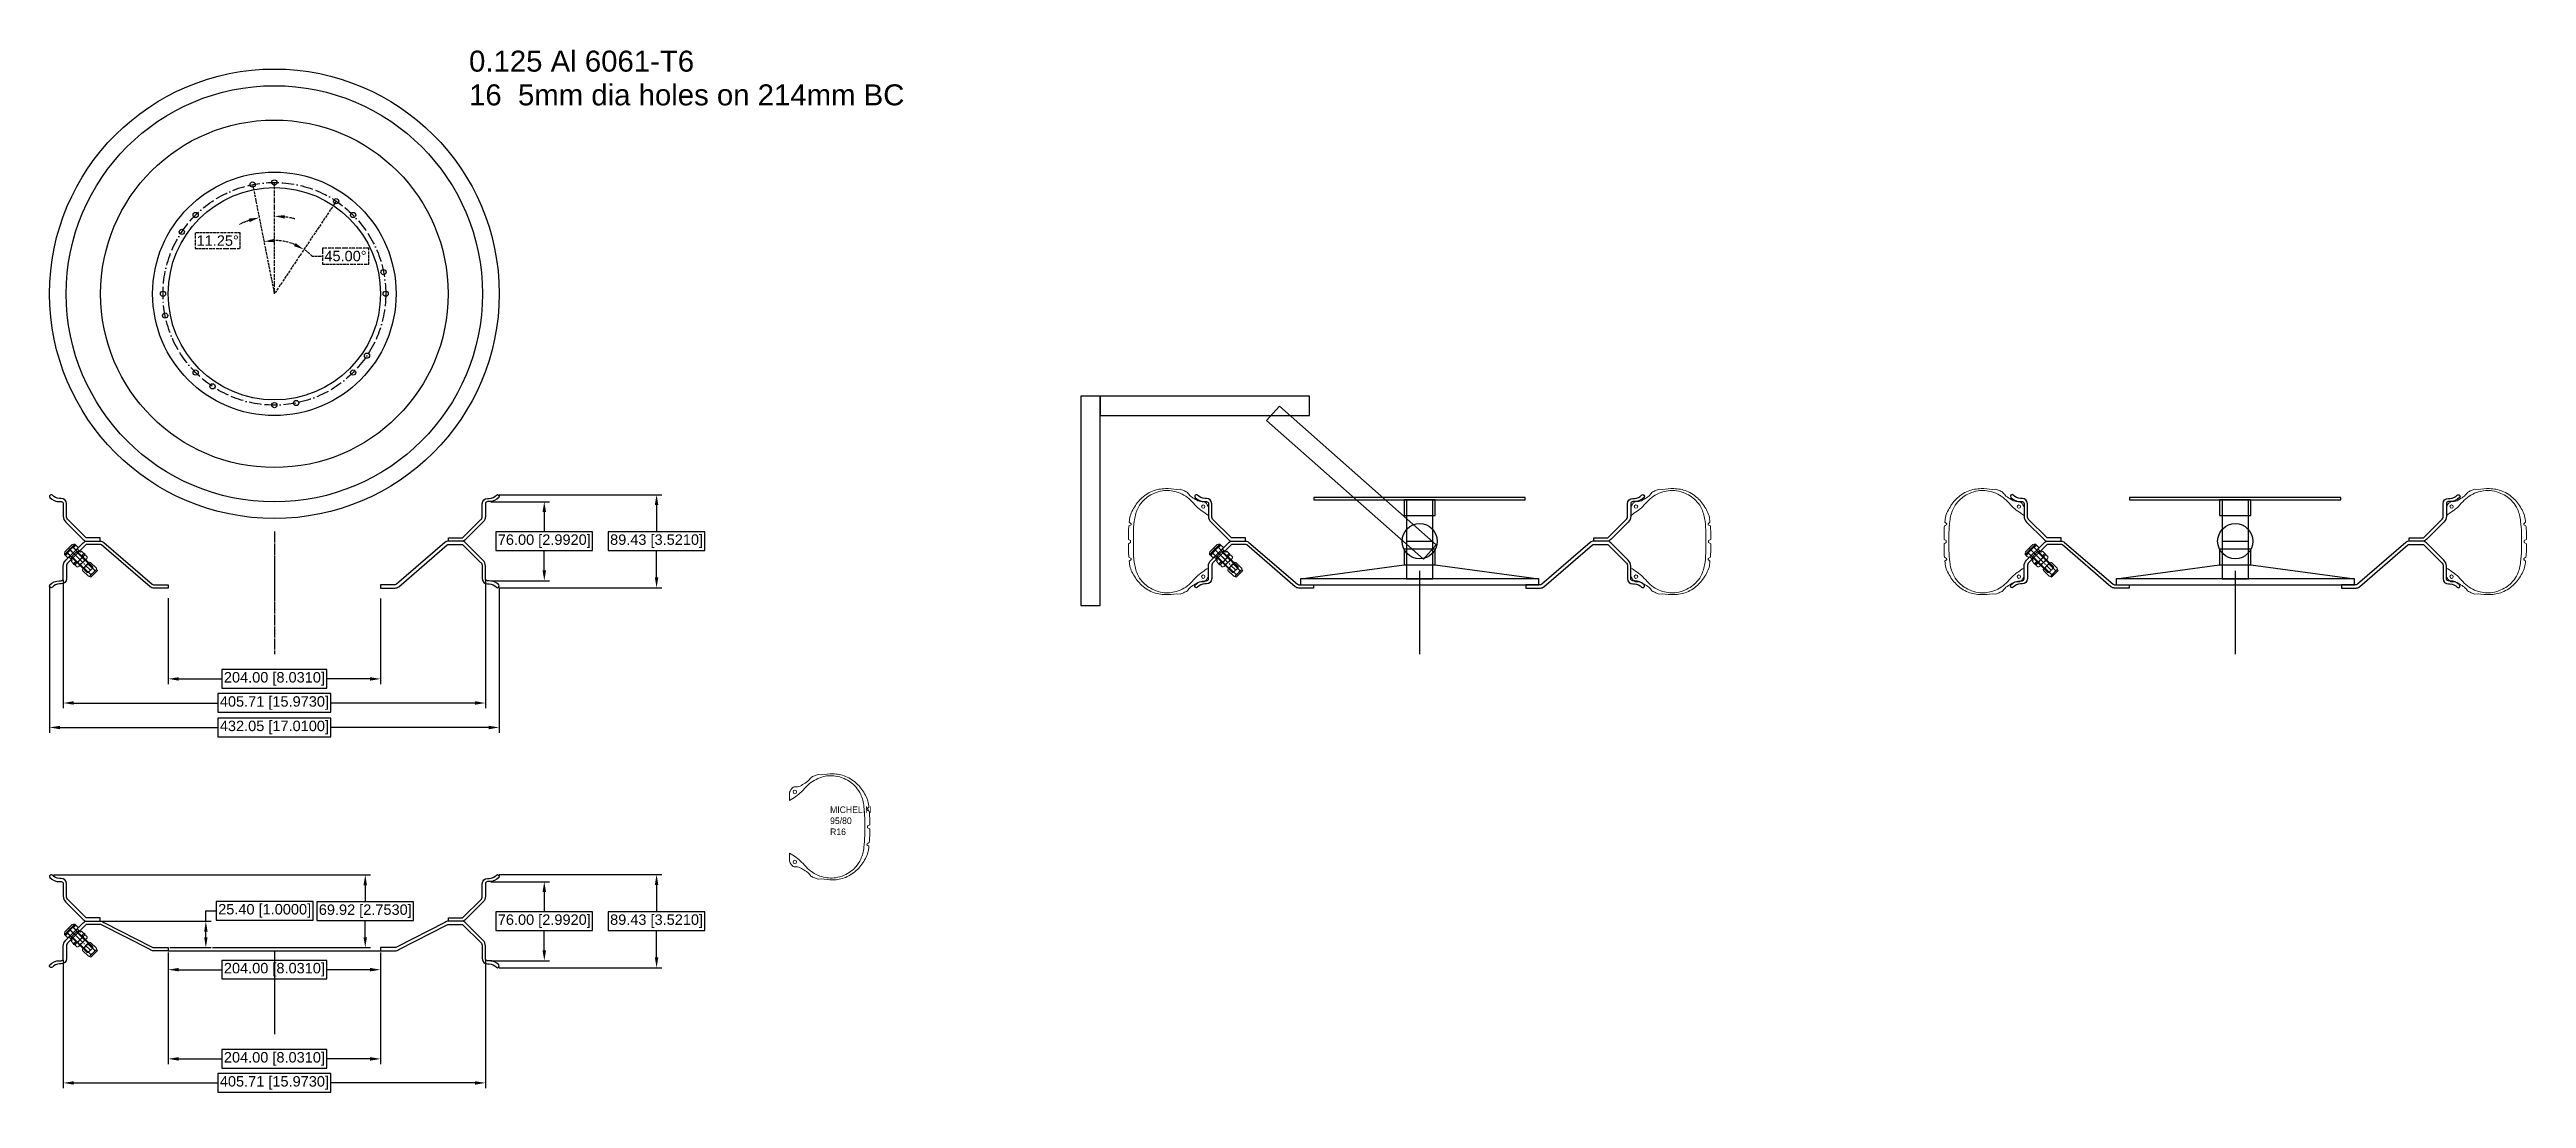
# Model space of a CAD drawing. Header units: inches. Extents: x -29255 to -11356, y 822 to 3472.
# Drawn here: x -13736 to -11356, y 822 to 1830 of the extents above; entities outside this region: 1.
import ezdxf

# ---------------------------------------------------------------- set-up
doc = ezdxf.new("R2010")
doc.units = ezdxf.units.IN
doc.header["$MEASUREMENT"] = 0
doc.linetypes.add('ACAD_ISO11W100', pattern=[33, 12, -3, 12, -3, 0, -3])
doc.linetypes.add('CENTER2', pattern=[23, 20, -1, 1, -1])
for name, color, linetype in [('tire', 1, 'Continuous'), ('Valve', 7, 'Continuous'), ('ﾚｲﾔｰ1', 7, 'Continuous')]:
    doc.layers.add(name, color=color, linetype=linetype)
doc.styles.get("Standard").update_dxf_attribs({"font": 'arial.ttf'})
doc.styles.add('Style1', font='ＭＳ Ｐゴシック')
doc.dimstyles.get("Standard").update_dxf_attribs({"dimtxt": 10, "dimasz": 10, "dimexe": 5, "dimexo": 1.5, "dimgap": -2.5, "dimtad": 0, "dimtih": 1, "dimtoh": 1, "dimzin": 0, "dimdsep": 46, "dimtxsty": 'Standard', "dimcen": 5, "dimazin": 0, "dimtfac": 1, "dimtofl": 0, "dimtmove": 0, "dimatfit": 3, "dimfxl": 1, "dimtolj": 1, "dimtzin": 0, "dimarcsym": 0})

msp = doc.modelspace()

# ---------------------------------------------------------------- texts
at = {"layer": 'tire', "color": 36, "linetype": 'Continuous', "lineweight": 18, "insert": (-12985.789, 1102.599), "char_height": 6.35, "width": 33.73334, "attachment_point": 1, "style": 'Style1'}
msp.add_mtext('MICHELIN \\P95/80 R16', dxfattribs=at)
at = {"layer": 'ﾚｲﾔｰ1', "linetype": 'ACAD_ISO11W100', "ltscale": 0.2}
for s, p in [('0.125 Al 6061-T6', (-13332.682, 1808.774)), ('16  5mm dia holes on 214mm BC', (-13332.682, 1776.358))]:
    msp.add_text(s, height=20.17906, dxfattribs=at).set_placement(p)

# ---------------------------------------------------------------- blocks, each defined once
blk = doc.blocks.new('C26')
at = {"layer": 'ﾚｲﾔｰ1', "color": 36, "linetype": 'Continuous', "lineweight": 18}
for p, q in [((52935.1, 599.9), (52931.9, 599.9)), ((52958, 611.4), (52954.8, 611.7)), ((52927.5, 586.6), (52927.5, 594.7)), ((53003.6, 580), (53001.8, 578.6)), ((53001.9, 577.5), (53001.8, 578.6)), ((53001.9, 577.5), (53004, 576.4)), ((52999.7, 561.3), (52999.7, 569.8)), ((52999.7, 561.3), (52999.7, 552.9)), ((53002.3, 562.3), (53004.4, 563.4)), ((53002.3, 561.3), (53002.3, 562.3)), ((53002.3, 561.3), (53002.3, 560.4)), ((53002.3, 560.4), (53004.4, 559.3)), ((52927.5, 536), (52927.5, 528)), ((53001.9, 545.2), (53001.8, 544.1)), ((53003.6, 542.7), (53001.8, 544.1)), ((53001.9, 545.2), (53004, 546.3)), ((52935.1, 522.8), (52931.9, 522.8)), ((52958, 511.3), (52954.8, 511))]:
    blk.add_line(p, q, dxfattribs=at)
for centre in [(52932.5, 595), (52932.5, 527.7)]:
    blk.add_circle(centre, 1.64, dxfattribs=at)
for points, knots in [([(52999.7, 569.8), (52999.5, 573.5), (52999.2, 581.2), (52996.8, 591.7), (52990.5, 601.5), (52981.7, 607.6), (52970.2, 611.1), (52957.3, 610), (52946, 603.5), (52938, 593.3), (52931.6, 589.2), (52927.5, 586.6)], [0, 0, 0, 0, 0.106003, 0.219413, 0.299693, 0.429457, 0.511592, 0.636681, 0.785915, 0.864322, 1, 1, 1, 1]), ([(52931.9, 599.9), (52931.3, 599.6), (52930, 598.9), (52928.7, 596.9), (52927.9, 595.4), (52927.5, 594.7)], [0, 0, 0, 0, 0.290937, 0.657552, 1, 1, 1, 1]), ([(52939.9, 602), (52939.2, 601.5), (52937.8, 600.4), (52936, 600.1), (52935.1, 599.9)], [0, 0, 0, 0, 0.486423, 1, 1, 1, 1]), ([(52947.8, 608.6), (52946.9, 607.4), (52944.8, 604.6), (52941.7, 602.9), (52939.9, 602)], [0, 0, 0, 0, 0.428277, 1, 1, 1, 1]), ([(52954.8, 611.7), (52953.7, 611.3), (52951.2, 610.5), (52949, 609.3), (52947.8, 608.6)], [0, 0, 0, 0, 0.461169, 1, 1, 1, 1]), ([(53003.6, 580), (53003.4, 582.1), (53003.1, 586.2), (52999.4, 593.9), (52993.1, 603), (52982, 610.6), (52969.4, 612.9), (52961.6, 611.9), (52958, 611.4)], [0, 0, 0, 0, 0.098846, 0.198566, 0.403554, 0.623871, 0.824857, 1, 1, 1, 1]), ([(53004.4, 563.4), (53004.4, 565.6), (53004.5, 569.9), (53004.2, 574.3), (53004, 576.4)], [0, 0, 0, 0, 0.498855, 1, 1, 1, 1]), ([(52999.7, 552.9), (52999.5, 549.2), (52999.2, 541.5), (52996.8, 531), (52990.5, 521.2), (52981.7, 515.1), (52970.2, 511.6), (52957.3, 512.7), (52946, 519.2), (52938, 529.4), (52931.6, 533.5), (52927.5, 536)], [0, 0, 0, 0, 0.106003, 0.219413, 0.299693, 0.429457, 0.511592, 0.636681, 0.785915, 0.864322, 1, 1, 1, 1]), ([(53004.4, 559.3), (53004.4, 557.1), (53004.5, 552.8), (53004.2, 548.4), (53004, 546.3)], [0, 0, 0, 0, 0.498855, 1, 1, 1, 1]), ([(52931.9, 522.8), (52931.3, 523.1), (52930, 523.8), (52928.7, 525.8), (52927.9, 527.3), (52927.5, 528)], [0, 0, 0, 0, 0.290937, 0.657552, 1, 1, 1, 1]), ([(53003.6, 542.7), (53003.4, 540.6), (53003.1, 536.5), (52999.4, 528.8), (52993.1, 519.7), (52982, 512.1), (52969.4, 509.8), (52961.6, 510.8), (52958, 511.3)], [0, 0, 0, 0, 0.098846, 0.198566, 0.403554, 0.623871, 0.824857, 1, 1, 1, 1]), ([(52939.9, 520.7), (52939.2, 521.2), (52937.8, 522.3), (52936, 522.6), (52935.1, 522.8)], [0, 0, 0, 0, 0.486423, 1, 1, 1, 1]), ([(52947.8, 514.1), (52946.9, 515.3), (52944.8, 518.1), (52941.7, 519.7), (52939.9, 520.7)], [0, 0, 0, 0, 0.428277, 1, 1, 1, 1]), ([(52954.8, 511), (52953.7, 511.4), (52951.2, 512.2), (52949, 513.4), (52947.8, 514.1)], [0, 0, 0, 0, 0.461169, 1, 1, 1, 1])]:
    blk.add_open_spline(points, degree=3, knots=knots, dxfattribs=at)
blk = doc.blocks.new('C29')
at = {"layer": 'ﾚｲﾔｰ1', "color": 7, "linetype": 'Continuous', "lineweight": 18}
for p, q in [((52905.6, 566.5), (52905.6, 556.1)), ((52908.5, 568.3), (52906.5, 568.3)), ((52906.5, 564.8), (52908.5, 564.8)), ((52906.5, 557.8), (52908.5, 557.8)), ((52906.5, 554.4), (52908.5, 554.4)), ((52909.4, 556.1), (52909.4, 566.5))]:
    blk.add_line(p, q, dxfattribs=at)
blk.add_arc((52902.3, 561.3), 7.12, -29.1278, 29.1278, dxfattribs=at)
at = {"layer": 'ﾚｲﾔｰ1', "color": 7, "linetype": 'Continuous', "lineweight": 18, "extrusion": (0, 0, -1)}
for centre, major_axis, start_param, end_param in [((52912.7, 561.3), (-3.46, 6.22), -1.570796, -0.554045), ((52907.7, 566.5), (-1.24, -1.74), 0, 1.906619), ((52907.7, 556.1), (-1.74, 1.24), -1.570796, 0.335822)]:
    blk.add_ellipse(centre, major_axis=major_axis, ratio=1, start_param=start_param, end_param=end_param, dxfattribs=at)
at = {"layer": 'ﾚｲﾔｰ1', "color": 7, "linetype": 'Continuous', "lineweight": 18}
for centre, major_axis, start_param, end_param in [((52907.3, 566.5), (1.24, -1.74), 0, 1.906619), ((52907.3, 556.1), (1.74, 1.24), -1.570796, 0.335822)]:
    blk.add_ellipse(centre, major_axis=major_axis, ratio=1, start_param=start_param, end_param=end_param, dxfattribs=at)
blk = doc.blocks.new('C30')
at = {"layer": 'ﾚｲﾔｰ1', "color": 7, "linetype": 'Continuous', "lineweight": 35}
for p, q in [((52909.4, 568.3), (52909.4, 565.5)), ((52910.9, 568.3), (52909.4, 568.3)), ((52910.9, 565.5), (52909.4, 565.5)), ((52909.4, 557.1), (52909.4, 554.3)), ((52909.4, 557.1), (52910.9, 557.1)), ((52909.4, 554.3), (52910.9, 554.3)), ((52910.9, 565.5), (52910.9, 568.3)), ((52910.9, 554.3), (52910.9, 557.1))]:
    blk.add_line(p, q, dxfattribs=at)
at = {"layer": 'ﾚｲﾔｰ1', "color": 3, "linetype": 'CENTER2', "lineweight": 18}
blk.add_line((52909.4, 561.3), (52910.9, 561.3), dxfattribs=at)
blk = doc.blocks.new('C31')
at = {"layer": 'ﾚｲﾔｰ1', "color": 7, "linetype": 'Continuous', "lineweight": 18}
for p, q in [((52910.9, 568.3), (52910.9, 565.2)), ((52914.2, 568.3), (52910.9, 568.3)), ((52916.5, 565.2), (52910.9, 565.2)), ((52910.9, 557.5), (52910.9, 554.3)), ((52910.9, 557.5), (52916.5, 557.5)), ((52910.9, 554.3), (52914.2, 554.3)), ((52914.2, 566.8), (52914.2, 568.3)), ((52916.5, 566.8), (52914.2, 566.8)), ((52914.2, 555.8), (52916.5, 555.8)), ((52914.2, 554.3), (52914.2, 555.8)), ((52916.5, 565.2), (52916.5, 566.8)), ((52916.5, 555.8), (52916.5, 557.5))]:
    blk.add_line(p, q, dxfattribs=at)
at = {"layer": 'ﾚｲﾔｰ1', "color": 3, "linetype": 'CENTER2', "lineweight": 18}
blk.add_line((52916.5, 561.3), (52910.9, 561.3), dxfattribs=at)
blk = doc.blocks.new('C32')
at = {"layer": 'ﾚｲﾔｰ1', "color": 7, "linetype": 'Continuous', "lineweight": 18}
for p, q in [((52918.8, 566.8), (52916.5, 566.8)), ((52916.5, 566.8), (52916.5, 565.2)), ((52922.1, 565.2), (52916.5, 565.2)), ((52916.5, 557.5), (52916.5, 555.8)), ((52916.5, 557.5), (52922.1, 557.5)), ((52916.5, 555.8), (52918.8, 555.8)), ((52918.8, 568.3), (52918.8, 566.8)), ((52922.1, 568.3), (52918.8, 568.3)), ((52918.8, 555.8), (52918.8, 554.3)), ((52918.8, 554.3), (52922.1, 554.3)), ((52922.1, 565.2), (52922.1, 568.3)), ((52922.1, 554.3), (52922.1, 557.5))]:
    blk.add_line(p, q, dxfattribs=at)
at = {"layer": 'ﾚｲﾔｰ1', "color": 3, "linetype": 'CENTER2', "lineweight": 18}
blk.add_line((52916.5, 561.3), (52922.1, 561.3), dxfattribs=at)
blk = doc.blocks.new('C33')
at = {"layer": 'ﾚｲﾔｰ1', "color": 7, "linetype": 'Continuous', "lineweight": 18}
for p, q in [((52890.1, 565.8), (52890.1, 556.8)), ((52890.1, 565.8), (52891.5, 565.8)), ((52890.1, 556.8), (52891.5, 556.8)), ((52891.4, 565.8), (52891.4, 556.8)), ((52900.3, 566.7), (52892.4, 566.7)), ((52892.4, 564), (52900.3, 564)), ((52892.4, 558.6), (52900.3, 558.6)), ((52892.4, 555.9), (52900.3, 555.9)), ((52901.3, 557.2), (52901.3, 565.4))]:
    blk.add_line(p, q, dxfattribs=at)
at = {"layer": 'ﾚｲﾔｰ1', "color": 7, "linetype": 'Continuous', "lineweight": 18, "extrusion": (0, 0, -1)}
for centre, major_axis, end_param in [((52895.6, 561.3), (-2.71, 3.18), -0.158481), ((52892.8, 557.2), (-1.36, 0.42), 0.969831), ((52899.9, 565.4), (1.36, -0.42), 0.969831)]:
    blk.add_ellipse(centre, major_axis=major_axis, ratio=1, start_param=-1.570796, end_param=end_param, dxfattribs=at)
at = {"layer": 'ﾚｲﾔｰ1', "color": 7, "linetype": 'Continuous', "lineweight": 18}
for centre, major_axis, end_param in [((52892.8, 565.4), (-1.36, -0.42), 0.969831), ((52897.1, 561.3), (2.71, 3.18), -0.158481), ((52899.9, 557.2), (1.36, 0.42), 0.969831)]:
    blk.add_ellipse(centre, major_axis=major_axis, ratio=1, start_param=-1.570796, end_param=end_param, dxfattribs=at)
blk = doc.blocks.new('C28')
at = {"layer": 'ﾚｲﾔｰ1', "color": 7, "linetype": 'Continuous', "lineweight": 18}
for p, q in [((52895.1, 564.6), (52895.7, 565.2)), ((52917.1, 564.6), (52895.1, 564.6)), ((52895.1, 564.6), (52895.1, 558.1)), ((52895.1, 558.1), (52917.1, 558.1)), ((52895.1, 558.1), (52895.7, 557.5)), ((52922.6, 565.2), (52895.7, 565.2)), ((52895.7, 557.5), (52922.6, 557.5)), ((52917.1, 565.2), (52917.1, 557.5)), ((52917.1, 564.6), (52917.7, 565.2)), ((52917.1, 558.1), (52917.7, 557.5)), ((52923.5, 568.3), (52922.1, 568.3)), ((52922.1, 568.3), (52922.1, 567.8)), ((52922.6, 567.8), (52922.1, 567.8)), ((52922.1, 554.8), (52922.6, 554.8)), ((52922.1, 554.8), (52922.1, 554.3)), ((52922.1, 554.3), (52923.5, 554.3)), ((52922.6, 567.8), (52922.6, 554.8)), ((52923.5, 568.3), (52923.5, 554.3)), ((52925.1, 556.3), (52925.1, 566.3))]:
    blk.add_line(p, q, dxfattribs=at)
at = {"layer": 'ﾚｲﾔｰ1', "color": 3, "linetype": 'CENTER2', "lineweight": 18}
blk.add_line((52925.1, 561.3), (52895.1, 561.3), dxfattribs=at)
at = {"layer": 'ﾚｲﾔｰ1', "color": 7, "linetype": 'Continuous', "lineweight": 18}
for centre, start, end in [((52920.5, 564.3), 23.8196, 53.5001), ((52920.5, 558.3), -53.5001, -23.8196)]:
    blk.add_arc(centre, 5, start, end, dxfattribs=at)
blk.add_blockref('C33', (0, 0), dxfattribs=at)
at = {"layer": 'ﾚｲﾔｰ1', "color": 7, "linetype": 'CENTER2', "lineweight": 18}
blk.add_blockref('C29', (0, 0), dxfattribs=at)
at = {"layer": 'ﾚｲﾔｰ1', "color": 254, "linetype": 'CENTER2', "lineweight": 18}
for name in ['C30', 'C31', 'C32']:
    blk.add_blockref(name, (0, 0), dxfattribs=at)
blk = doc.blocks.new('*D30')
at = {"layer": 'Defpoints', "color": 0, "transparency": 16777216}
for p in [(-13313.4, 1030.3), (-13313.4, 954.3), (-13260.4, 954.3)]:
    blk.add_point(p, dxfattribs=at)
at = {"layer": 'ﾚｲﾔｰ1', "color": 0, "lineweight": -2, "transparency": 16777216}
for p, q in [((-13311.9, 1030.3), (-13255.4, 1030.3)), ((-13214, 1001.3), (-13306.8, 1001.3)), ((-13306.8, 1001.3), (-13306.8, 983.4)), ((-13260.4, 1020.3), (-13260.4, 1001.3)), ((-13214, 983.4), (-13214, 1001.3)), ((-13306.8, 983.4), (-13214, 983.4)), ((-13260.4, 964.3), (-13260.4, 983.4)), ((-13311.9, 954.3), (-13255.4, 954.3))]:
    blk.add_line(p, q, dxfattribs=at)
at = {"layer": 'ﾚｲﾔｰ1', "color": 0, "transparency": 16777216}
for points in [[(-13262.1, 1020.3), (-13258.7, 1020.3), (-13260.4, 1030.3)], [(-13262.1, 964.3), (-13258.7, 964.3), (-13260.4, 954.3)]]:
    blk.add_solid(points, dxfattribs=at)
at = {"layer": 'ﾚｲﾔｰ1', "color": 0, "transparency": 16777216, "insert": (-13260.4, 992.3), "char_height": 10, "attachment_point": 5}
blk.add_mtext('\\A1;76.00 [2.9920]', dxfattribs=at)
blk = doc.blocks.new('*D31')
at = {"layer": 'Defpoints', "color": 0, "transparency": 16777216}
for p in [(-13305.3, 1037.1), (-13305.3, 947.6), (-13152.5, 947.6)]:
    blk.add_point(p, dxfattribs=at)
at = {"layer": 'ﾚｲﾔｰ1', "color": 0, "lineweight": -2, "transparency": 16777216}
for p, q in [((-13303.8, 1037.1), (-13147.5, 1037.1)), ((-13152.5, 1027.1), (-13152.5, 1001.3)), ((-13106.1, 1001.3), (-13198.9, 1001.3)), ((-13198.9, 1001.3), (-13198.9, 983.4)), ((-13106.1, 983.4), (-13106.1, 1001.3)), ((-13198.9, 983.4), (-13106.1, 983.4)), ((-13152.5, 957.6), (-13152.5, 983.4)), ((-13303.8, 947.6), (-13147.5, 947.6))]:
    blk.add_line(p, q, dxfattribs=at)
at = {"layer": 'ﾚｲﾔｰ1', "color": 0, "transparency": 16777216}
for points in [[(-13154.2, 1027.1), (-13150.8, 1027.1), (-13152.5, 1037.1)], [(-13154.2, 957.6), (-13150.8, 957.6), (-13152.5, 947.6)]]:
    blk.add_solid(points, dxfattribs=at)
at = {"layer": 'ﾚｲﾔｰ1', "color": 0, "transparency": 16777216, "insert": (-13152.5, 992.3), "char_height": 10, "attachment_point": 5}
blk.add_mtext('\\A1;89.43 [3.5210]', dxfattribs=at)
blk = doc.blocks.new('*D32')
at = {"layer": 'Defpoints', "color": 0, "transparency": 16777216}
for p in [(-13621.7, 963.8), (-13417.7, 947.3), (-13417.7, 860)]:
    blk.add_point(p, dxfattribs=at)
at = {"layer": 'ﾚｲﾔｰ1', "color": 0, "lineweight": -2, "transparency": 16777216}
for p, q in [((-13621.7, 962.3), (-13621.7, 855)), ((-13417.7, 945.8), (-13417.7, 855)), ((-13611.7, 860), (-13570.1, 860)), ((-13469.4, 868.9), (-13570.1, 868.9)), ((-13570.1, 868.9), (-13570.1, 851.1)), ((-13469.4, 851.1), (-13469.4, 868.9)), ((-13427.7, 860), (-13469.4, 860)), ((-13570.1, 851.1), (-13469.4, 851.1))]:
    blk.add_line(p, q, dxfattribs=at)
at = {"layer": 'ﾚｲﾔｰ1', "color": 0, "transparency": 16777216}
for points in [[(-13611.7, 861.7), (-13611.7, 858.3), (-13621.7, 860)], [(-13427.7, 861.7), (-13427.7, 858.3), (-13417.7, 860)]]:
    blk.add_solid(points, dxfattribs=at)
at = {"layer": 'ﾚｲﾔｰ1', "color": 0, "transparency": 16777216, "insert": (-13519.7, 860), "char_height": 10, "attachment_point": 5}
blk.add_mtext('\\A1;204.00 [8.0310]', dxfattribs=at)
blk = doc.blocks.new('*D33')
at = {"layer": 'Defpoints', "color": 0, "transparency": 16777216}
for p in [(-13722.6, 956.3), (-13316.9, 956.3), (-13722.6, 836.9)]:
    blk.add_point(p, dxfattribs=at)
at = {"layer": 'ﾚｲﾔｰ1', "color": 0, "lineweight": -2, "transparency": 16777216}
for p, q in [((-13722.6, 954.8), (-13722.6, 831.9)), ((-13316.9, 954.8), (-13316.9, 831.9)), ((-13712.6, 836.9), (-13574.1, 836.9)), ((-13465.4, 845.8), (-13574.1, 845.8)), ((-13574.1, 845.8), (-13574.1, 828)), ((-13465.4, 828), (-13465.4, 845.8)), ((-13326.9, 836.9), (-13465.4, 836.9)), ((-13574.1, 828), (-13465.4, 828))]:
    blk.add_line(p, q, dxfattribs=at)
at = {"layer": 'ﾚｲﾔｰ1', "color": 0, "transparency": 16777216}
for points in [[(-13712.6, 838.5), (-13712.6, 835.2), (-13722.6, 836.9)], [(-13326.9, 838.5), (-13326.9, 835.2), (-13316.9, 836.9)]]:
    blk.add_solid(points, dxfattribs=at)
at = {"layer": 'ﾚｲﾔｰ1', "color": 0, "transparency": 16777216, "insert": (-13519.7, 836.9), "char_height": 10, "attachment_point": 5}
blk.add_mtext('\\A1;405.71 [15.9730]', dxfattribs=at)
blk = doc.blocks.new('*D34')
at = {"layer": 'Defpoints', "color": 0, "transparency": 16777216}
for p in [(-13687, 992.3), (-13585.6, 992.3), (-13621.7, 966.9)]:
    blk.add_point(p, dxfattribs=at)
at = {"layer": 'ﾚｲﾔｰ1', "color": 0, "lineweight": -2, "transparency": 16777216}
for p, q in [((-13585.6, 992.3), (-13585.6, 1002.3)), ((-13585.6, 1002.3), (-13575.6, 1002.3)), ((-13482.6, 1011.3), (-13575.6, 1011.3)), ((-13575.6, 1011.3), (-13575.6, 993.4)), ((-13482.6, 993.4), (-13482.6, 1011.3)), ((-13685.5, 992.3), (-13580.6, 992.3)), ((-13585.6, 976.9), (-13585.6, 982.3)), ((-13575.6, 993.4), (-13482.6, 993.4)), ((-13620.2, 966.9), (-13580.6, 966.9))]:
    blk.add_line(p, q, dxfattribs=at)
at = {"layer": 'ﾚｲﾔｰ1', "color": 0, "transparency": 16777216}
for points in [[(-13587.2, 982.3), (-13583.9, 982.3), (-13585.6, 992.3)], [(-13587.2, 976.9), (-13583.9, 976.9), (-13585.6, 966.9)]]:
    blk.add_solid(points, dxfattribs=at)
at = {"layer": 'ﾚｲﾔｰ1', "color": 0, "transparency": 16777216, "insert": (-13529.1, 1002.3), "char_height": 10, "attachment_point": 5}
blk.add_mtext('\\A1;25.40 [1.0000]', dxfattribs=at)
blk = doc.blocks.new('*D35')
at = {"layer": 'Defpoints', "color": 0, "transparency": 16777216}
for p in [(-13733.4, 1036.9), (-13432.4, 1036.9), (-13580.6, 966.9)]:
    blk.add_point(p, dxfattribs=at)
at = {"layer": 'ﾚｲﾔｰ1', "color": 0, "lineweight": -2, "transparency": 16777216}
for p, q in [((-13731.9, 1036.9), (-13427.4, 1036.9)), ((-13432.4, 1026.9), (-13432.4, 1010.8)), ((-13386, 1010.8), (-13478.9, 1010.8)), ((-13478.9, 1010.8), (-13478.9, 993)), ((-13386, 993), (-13386, 1010.8)), ((-13478.9, 993), (-13386, 993)), ((-13432.4, 976.9), (-13432.4, 993)), ((-13579.1, 966.9), (-13427.4, 966.9))]:
    blk.add_line(p, q, dxfattribs=at)
at = {"layer": 'ﾚｲﾔｰ1', "color": 0, "transparency": 16777216}
for points in [[(-13434.1, 1026.9), (-13430.8, 1026.9), (-13432.4, 1036.9)], [(-13434.1, 976.9), (-13430.8, 976.9), (-13432.4, 966.9)]]:
    blk.add_solid(points, dxfattribs=at)
at = {"layer": 'ﾚｲﾔｰ1', "color": 0, "transparency": 16777216, "insert": (-13432.4, 1001.9), "char_height": 10, "attachment_point": 5}
blk.add_mtext('\\A1;69.92 [2.7530]', dxfattribs=at)
blk = doc.blocks.new('*D37')
at = {"layer": 'Defpoints', "color": 0, "transparency": 16777216}
for p in [(-13621.7, 963.8), (-13417.7, 963.8), (-13417.7, 945.7)]:
    blk.add_point(p, dxfattribs=at)
at = {"layer": 'ﾚｲﾔｰ1', "color": 0, "lineweight": -2, "transparency": 16777216}
for p, q in [((-13621.7, 962.3), (-13621.7, 940.7)), ((-13469.4, 954.7), (-13570.1, 954.7)), ((-13570.1, 954.7), (-13570.1, 936.8)), ((-13469.4, 936.8), (-13469.4, 954.7)), ((-13417.7, 962.3), (-13417.7, 940.7)), ((-13611.7, 945.7), (-13570.1, 945.7)), ((-13570.1, 936.8), (-13469.4, 936.8)), ((-13427.7, 945.7), (-13469.4, 945.7))]:
    blk.add_line(p, q, dxfattribs=at)
at = {"layer": 'ﾚｲﾔｰ1', "color": 0, "transparency": 16777216}
for points in [[(-13611.7, 947.4), (-13611.7, 944.1), (-13621.7, 945.7)], [(-13427.7, 947.4), (-13427.7, 944.1), (-13417.7, 945.7)]]:
    blk.add_solid(points, dxfattribs=at)
at = {"layer": 'ﾚｲﾔｰ1', "color": 0, "transparency": 16777216, "insert": (-13519.7, 945.7), "char_height": 10, "attachment_point": 5}
blk.add_mtext('\\A1;204.00 [8.0310]', dxfattribs=at)
blk = doc.blocks.new('*D38')
at = {"layer": 'Defpoints', "color": 0, "transparency": 16777216}
for p in [(-13313.4, 1395.5), (-13313.4, 1319.5), (-13260.4, 1319.5)]:
    blk.add_point(p, dxfattribs=at)
at = {"layer": 'ﾚｲﾔｰ1', "color": 0, "lineweight": -2, "transparency": 16777216}
for p, q in [((-13311.9, 1395.5), (-13255.4, 1395.5)), ((-13260.4, 1385.5), (-13260.4, 1366.4)), ((-13214, 1366.4), (-13306.8, 1366.4)), ((-13306.8, 1366.4), (-13306.8, 1348.6)), ((-13214, 1348.6), (-13214, 1366.4)), ((-13306.8, 1348.6), (-13214, 1348.6)), ((-13260.4, 1329.5), (-13260.4, 1348.6)), ((-13311.9, 1319.5), (-13255.4, 1319.5))]:
    blk.add_line(p, q, dxfattribs=at)
at = {"layer": 'ﾚｲﾔｰ1', "color": 0, "transparency": 16777216}
for points in [[(-13262.1, 1385.5), (-13258.7, 1385.5), (-13260.4, 1395.5)], [(-13262.1, 1329.5), (-13258.7, 1329.5), (-13260.4, 1319.5)]]:
    blk.add_solid(points, dxfattribs=at)
at = {"layer": 'ﾚｲﾔｰ1', "color": 0, "transparency": 16777216, "insert": (-13260.4, 1357.5), "char_height": 10, "attachment_point": 5}
blk.add_mtext('\\A1;76.00 [2.9920]', dxfattribs=at)
blk = doc.blocks.new('*D39')
at = {"layer": 'Defpoints', "color": 0, "transparency": 16777216}
for p in [(-13305.3, 1402.2), (-13305.3, 1312.8), (-13152.5, 1312.8)]:
    blk.add_point(p, dxfattribs=at)
at = {"layer": 'ﾚｲﾔｰ1', "color": 0, "lineweight": -2, "transparency": 16777216}
for p, q in [((-13303.8, 1402.2), (-13147.5, 1402.2)), ((-13152.5, 1392.2), (-13152.5, 1366.4)), ((-13106.1, 1366.4), (-13198.9, 1366.4)), ((-13198.9, 1366.4), (-13198.9, 1348.6)), ((-13106.1, 1348.6), (-13106.1, 1366.4)), ((-13198.9, 1348.6), (-13106.1, 1348.6)), ((-13152.5, 1322.8), (-13152.5, 1348.6)), ((-13303.8, 1312.8), (-13147.5, 1312.8))]:
    blk.add_line(p, q, dxfattribs=at)
at = {"layer": 'ﾚｲﾔｰ1', "color": 0, "transparency": 16777216}
for points in [[(-13154.2, 1392.2), (-13150.8, 1392.2), (-13152.5, 1402.2)], [(-13154.2, 1322.8), (-13150.8, 1322.8), (-13152.5, 1312.8)]]:
    blk.add_solid(points, dxfattribs=at)
at = {"layer": 'ﾚｲﾔｰ1', "color": 0, "transparency": 16777216, "insert": (-13152.5, 1357.5), "char_height": 10, "attachment_point": 5}
blk.add_mtext('\\A1;89.43 [3.5210]', dxfattribs=at)
blk = doc.blocks.new('*D40')
at = {"layer": 'Defpoints', "color": 0, "transparency": 16777216}
for p in [(-13621.7, 1304.4), (-13417.7, 1304.1), (-13417.7, 1225.2)]:
    blk.add_point(p, dxfattribs=at)
at = {"layer": 'ﾚｲﾔｰ1', "color": 0, "lineweight": -2, "transparency": 16777216}
for p, q in [((-13621.7, 1302.9), (-13621.7, 1220.2)), ((-13417.7, 1302.6), (-13417.7, 1220.2)), ((-13611.7, 1225.2), (-13570.1, 1225.2)), ((-13469.4, 1234.1), (-13570.1, 1234.1)), ((-13570.1, 1234.1), (-13570.1, 1216.3)), ((-13570.1, 1216.3), (-13469.4, 1216.3)), ((-13469.4, 1216.3), (-13469.4, 1234.1)), ((-13427.7, 1225.2), (-13469.4, 1225.2))]:
    blk.add_line(p, q, dxfattribs=at)
at = {"layer": 'ﾚｲﾔｰ1', "color": 0, "transparency": 16777216}
for points in [[(-13611.7, 1226.8), (-13611.7, 1223.5), (-13621.7, 1225.2)], [(-13427.7, 1226.8), (-13427.7, 1223.5), (-13417.7, 1225.2)]]:
    blk.add_solid(points, dxfattribs=at)
at = {"layer": 'ﾚｲﾔｰ1', "color": 0, "transparency": 16777216, "insert": (-13519.7, 1225.2), "char_height": 10, "attachment_point": 5}
blk.add_mtext('\\A1;204.00 [8.0310]', dxfattribs=at)
blk = doc.blocks.new('*D41')
at = {"layer": 'Defpoints', "color": 0, "transparency": 16777216}
for p in [(-13722.6, 1321.5), (-13316.9, 1321.5), (-13722.6, 1202)]:
    blk.add_point(p, dxfattribs=at)
at = {"layer": 'ﾚｲﾔｰ1', "color": 0, "lineweight": -2, "transparency": 16777216}
for p, q in [((-13722.6, 1320), (-13722.6, 1197)), ((-13316.9, 1320), (-13316.9, 1197)), ((-13712.6, 1202), (-13574.1, 1202)), ((-13465.4, 1211), (-13574.1, 1211)), ((-13574.1, 1211), (-13574.1, 1193.1)), ((-13574.1, 1193.1), (-13465.4, 1193.1)), ((-13465.4, 1193.1), (-13465.4, 1211)), ((-13326.9, 1202), (-13465.4, 1202))]:
    blk.add_line(p, q, dxfattribs=at)
at = {"layer": 'ﾚｲﾔｰ1', "color": 0, "transparency": 16777216}
for points in [[(-13712.6, 1203.7), (-13712.6, 1200.4), (-13722.6, 1202)], [(-13326.9, 1203.7), (-13326.9, 1200.4), (-13316.9, 1202)]]:
    blk.add_solid(points, dxfattribs=at)
at = {"layer": 'ﾚｲﾔｰ1', "color": 0, "transparency": 16777216, "insert": (-13519.7, 1202), "char_height": 10, "attachment_point": 5}
blk.add_mtext('\\A1;405.71 [15.9730]', dxfattribs=at)
blk = doc.blocks.new('*D51')
at = {"layer": 'Defpoints', "color": 0, "transparency": 16777216}
for p in [(-13735.8, 1314.4), (-13303.7, 1314.4), (-13303.7, 1178.5)]:
    blk.add_point(p, dxfattribs=at)
at = {"layer": 'ﾚｲﾔｰ1', "color": 0, "lineweight": -2, "transparency": 16777216}
for p, q in [((-13735.8, 1312.9), (-13735.8, 1173.5)), ((-13303.7, 1312.9), (-13303.7, 1173.5)), ((-13725.8, 1178.5), (-13574.1, 1178.5)), ((-13465.4, 1187.4), (-13574.1, 1187.4)), ((-13574.1, 1187.4), (-13574.1, 1169.6)), ((-13574.1, 1169.6), (-13465.4, 1169.6)), ((-13465.4, 1169.6), (-13465.4, 1187.4)), ((-13313.7, 1178.5), (-13465.4, 1178.5))]:
    blk.add_line(p, q, dxfattribs=at)
at = {"layer": 'ﾚｲﾔｰ1', "color": 0, "transparency": 16777216}
for points in [[(-13725.8, 1180.1), (-13725.8, 1176.8), (-13735.8, 1178.5)], [(-13313.7, 1180.1), (-13313.7, 1176.8), (-13303.7, 1178.5)]]:
    blk.add_solid(points, dxfattribs=at)
at = {"layer": 'ﾚｲﾔｰ1', "color": 0, "transparency": 16777216, "insert": (-13519.7, 1178.5), "char_height": 10, "attachment_point": 5}
blk.add_mtext('\\A1;432.05 [17.0100]', dxfattribs=at)
blk = doc.blocks.new('*D52')
at = {"layer": 'Defpoints', "color": 0, "linetype": 'ACAD_ISO11W100', "ltscale": 0.2, "transparency": 16777216}
for p in [(-13540.6, 1700.2), (-13519.7, 1702.3), (-13524.6, 1669.7), (-13519.7, 1595.3), (-13519.7, 1595.3)]:
    blk.add_point(p, dxfattribs=at)
at = {"layer": 'ﾚｲﾔｰ1', "color": 0, "linetype": 'ACAD_ISO11W100', "lineweight": -2, "ltscale": 0.2, "transparency": 16777216}
for p, q in [((-13552.6, 1653.9), (-13595.7, 1653.9)), ((-13595.7, 1653.9), (-13595.7, 1638.7)), ((-13552.6, 1638.7), (-13552.6, 1653.9)), ((-13595.7, 1638.7), (-13552.6, 1638.7))]:
    blk.add_line(p, q, dxfattribs=at)
for start, end in [(74.6299, 82.315), (108.935, 116.6201)]:
    blk.add_arc((-13519.7, 1595.3), 74.6, start, end, dxfattribs=at)
at = {"layer": 'ﾚｲﾔｰ1', "color": 0, "linetype": 'ACAD_ISO11W100', "ltscale": 0.2, "transparency": 16777216}
for points in [[(-13544.4, 1667.5), (-13543.5, 1664.2), (-13534.3, 1668.5)], [(-13509.9, 1667.6), (-13509.7, 1670.9), (-13519.7, 1669.9)]]:
    blk.add_solid(points, dxfattribs=at)
at = {"layer": 'ﾚｲﾔｰ1', "color": 0, "linetype": 'ACAD_ISO11W100', "ltscale": 0.2, "transparency": 16777216, "insert": (-13574.2, 1646.3), "char_height": 10, "attachment_point": 5}
blk.add_mtext('\\A1;11.25°', dxfattribs=at)
blk = doc.blocks.new('*D53')
at = {"layer": 'Defpoints', "color": 0, "linetype": 'ACAD_ISO11W100', "ltscale": 0.2, "transparency": 16777216}
for p in [(-13540.6, 1700.2), (-13460.3, 1684.3), (-13516.4, 1646.4), (-13519.7, 1595.3), (-13519.7, 1595.3)]:
    blk.add_point(p, dxfattribs=at)
at = {"layer": 'ﾚｲﾔｰ1', "color": 0, "linetype": 'ACAD_ISO11W100', "lineweight": -2, "ltscale": 0.2, "transparency": 16777216}
for p, q in [((-13483.6, 1631.5), (-13473.6, 1631.5)), ((-13429.1, 1639.1), (-13473.6, 1639.1)), ((-13473.6, 1639.1), (-13473.6, 1623.9)), ((-13473.6, 1623.9), (-13429.1, 1623.9)), ((-13429.1, 1623.9), (-13429.1, 1639.1))]:
    blk.add_line(p, q, dxfattribs=at)
for start, end in [(67.4612, 90.0388), (45.0388, 56.25)]:
    blk.add_arc((-13519.7, 1595.3), 51.2, start, end, dxfattribs=at)
at = {"layer": 'ﾚｲﾔｰ1', "color": 0, "linetype": 'ACAD_ISO11W100', "ltscale": 0.2, "transparency": 16777216}
for points in [[(-13519.6, 1644.8), (-13519.9, 1648.1), (-13529.7, 1645.5)], [(-13499.3, 1644), (-13500.9, 1641.1), (-13491.3, 1637.8)]]:
    blk.add_solid(points, dxfattribs=at)
at = {"layer": 'ﾚｲﾔｰ1', "color": 0, "linetype": 'ACAD_ISO11W100', "ltscale": 0.2, "transparency": 16777216, "insert": (-13451.4, 1631.5), "char_height": 10, "attachment_point": 5}
blk.add_mtext('\\A1;45.00°', dxfattribs=at)

# ---------------------------------------------------------------- dimensions: what is measured, and where the dimension line sits
at = {"layer": 'ﾚｲﾔｰ1', "linetype": 'ACAD_ISO11W100', "ltscale": 0.2}
dim = msp.add_angular_dim_2l(base=(-13524.626, 1669.735), line1=((-13519.746, 1595.284), (-13519.746, 1702.284)), line2=((-13540.621, 1700.228), (-13519.746, 1595.284)), dimstyle='Standard', dxfattribs=at)
dim.commit()
dim.dimension.update_dxf_attribs({"geometry": '*D52', "text_midpoint": (-13574.168, 1646.324), "dimtype": 162})
dim = msp.add_angular_dim_2l(base=(-13516.398, 1646.362), line1=((-13460.3, 1684.251), (-13519.746, 1595.284)), line2=((-13540.621, 1700.228), (-13519.746, 1595.284)), dimstyle='Standard', dxfattribs=at)
dim.commit()
dim.dimension.update_dxf_attribs({"geometry": '*D53', "text_midpoint": (-13451.355, 1631.503)})
at = {"layer": 'ﾚｲﾔｰ1'}
for base, p1, p2, picture, middle in [((-13260.391, 1319.527), (-13313.389, 1395.527), (-13313.389, 1319.527), '*D38', (-13260.391, 1357.527)), ((-13152.5, 1312.814), (-13305.281, 1402.24), (-13305.281, 1312.814), '*D39', (-13152.5, 1357.527)), ((-13432.45, 1036.858), (-13580.581, 966.942), (-13733.445, 1036.858), '*D35', (-13432.45, 1001.9)), ((-13260.391, 954.346), (-13313.389, 1030.346), (-13313.389, 954.346), '*D30', (-13260.391, 992.346)), ((-13152.5, 947.633), (-13305.281, 1037.059), (-13305.281, 947.633), '*D31', (-13152.5, 992.346)), ((-13585.581, 992.346), (-13621.746, 966.942), (-13687.037, 992.346), '*D34', (-13529.073, 1002.346))]:
    dim = msp.add_linear_dim(base=base, p1=p1, p2=p2, angle=90, dimstyle='Standard', dxfattribs=at)
    dim.commit()
    dim.dimension.update_dxf_attribs({"geometry": picture, "text_midpoint": middle})
for base, p1, p2, picture, middle in [((-13303.722, 1178.475), (-13735.771, 1314.373), (-13303.722, 1314.373), '*D51', (-13519.746, 1178.475)), ((-13722.603, 1202.042), (-13316.889, 1321.527), (-13722.603, 1321.527), '*D41', (-13519.746, 1202.042)), ((-13417.746, 1225.169), (-13621.746, 1304.438), (-13417.746, 1304.068), '*D40', (-13519.746, 1225.169)), ((-13722.603, 836.861), (-13316.889, 956.346), (-13722.603, 956.346), '*D33', (-13519.746, 836.861)), ((-13417.746, 859.989), (-13621.746, 963.824), (-13417.746, 947.34), '*D32', (-13519.746, 859.989)), ((-13417.746, 945.743), (-13621.746, 963.824), (-13417.746, 963.824), '*D37', (-13519.746, 945.743))]:
    dim = msp.add_linear_dim(base=base, p1=p1, p2=p2, dimstyle='Standard', dxfattribs=at)
    dim.commit()
    dim.dimension.update_dxf_attribs({"geometry": picture, "text_midpoint": middle})

# ---------------------------------------------------------------- linework, layer by layer
msp.add_lwpolyline([(-29254.93, 3452.559), (-29235.88, 3452.559), (-29235.88, 3471.609), (-29254.93, 3471.609)], close=True)
at = {"layer": 'ﾚｲﾔｰ1', "linetype": 'ACAD_ISO11W100', "ltscale": 0.2}
for p, q in [((-13540.621, 1700.228), (-13519.746, 1595.284)), ((-13519.746, 1595.284), (-13519.746, 1702.284)), ((-13460.3, 1684.251), (-13519.746, 1595.284))]:
    msp.add_line(p, q, dxfattribs=at)
at = {"layer": 'ﾚｲﾔｰ1', "linetype": 'CENTER2', "ltscale": 0.5}
msp.add_line((-13519.746, 1366.915), (-13519.746, 1248.96), dxfattribs=at)
at = {"layer": 'ﾚｲﾔｰ1'}
for p, q in [((-12432.042, 1357.527), (-12406.642, 1357.527)), ((-11648.383, 1357.527), (-11622.983, 1357.527)), ((-12533.838, 1321.348), (-12434.342, 1334.71)), ((-12434.342, 1334.71), (-12404.342, 1334.71)), ((-12404.342, 1334.71), (-12304.845, 1321.348)), ((-11750.18, 1321.348), (-11650.683, 1334.71)), ((-11650.683, 1334.71), (-11620.683, 1334.71)), ((-11620.683, 1334.71), (-11521.186, 1321.348)), ((-12419.342, 1329.005), (-12419.342, 1248.96)), ((-11635.683, 1329.005), (-11635.683, 1248.96)), ((-13621.746, 963.824), (-13417.746, 963.824)), ((-13519.746, 963.824), (-13519.746, 883.779))]:
    msp.add_line(p, q, dxfattribs=at)
for points in [[(-12744.829, 1295.65), (-12726.433, 1295.65), (-12726.433, 1496.828), (-12744.829, 1496.828)], [(-12525.254, 1478.431), (-12525.254, 1496.828), (-12726.433, 1496.828), (-12726.433, 1478.431)], [(-12415.651, 1340.254), (-12403.46, 1354.032), (-12554.13, 1487.341), (-12566.32, 1473.563)], [(-12520.842, 1397.348), (-12317.842, 1397.348), (-12317.842, 1399.348), (-12520.842, 1399.348)], [(-12434.342, 1382.348), (-12404.342, 1382.348), (-12404.342, 1397.348), (-12434.342, 1397.348)], [(-12432.042, 1321.348), (-12406.642, 1321.348), (-12406.642, 1397.348), (-12432.042, 1397.348)], [(-11737.183, 1397.348), (-11534.183, 1397.348), (-11534.183, 1399.348), (-11737.183, 1399.348)], [(-11650.683, 1382.348), (-11620.683, 1382.348), (-11620.683, 1397.348), (-11650.683, 1397.348)], [(-11648.383, 1321.348), (-11622.983, 1321.348), (-11622.983, 1397.348), (-11648.383, 1397.348)], [(-12434.342, 1334.71), (-12404.342, 1334.71), (-12404.342, 1349.71), (-12434.342, 1349.71)], [(-11650.683, 1334.71), (-11620.683, 1334.71), (-11620.683, 1349.71), (-11650.683, 1349.71)], [(-12533.838, 1315.638), (-12304.845, 1315.638), (-12304.845, 1321.348), (-12533.838, 1321.348)], [(-11750.18, 1315.638), (-11521.186, 1315.638), (-11521.186, 1321.348), (-11750.18, 1321.348)]]:
    msp.add_lwpolyline(points, close=True, dxfattribs=at)
for points in [[(-13717.998, 1378.018, -0.20323099), (-13719.485, 1381.527), (-13719.485, 1393.527, 0.41421356), (-13724.603, 1398.645), (-13726.103, 1398.645, -0.21175772), (-13733.056, 1401.728, 1), (-13735.367, 1399.634, 0.21175772), (-13726.103, 1395.527), (-13724.603, 1395.527, -0.41421356), (-13722.603, 1393.527), (-13722.603, 1381.527, 0.20323099), (-13720.166, 1375.777), (-13703.415, 1359.026, 0.19891237), (-13699.796, 1357.527), (-13687.037, 1357.527), (-13687.037, 1360.645), (-13699.796, 1360.645, -0.19891237), (-13701.21, 1361.231), (-13717.961, 1377.982)], [(-13321.495, 1378.018, 0.20323099), (-13320.007, 1381.527), (-13320.007, 1393.527, -0.41421356), (-13314.889, 1398.645), (-13313.389, 1398.645, 0.21175772), (-13306.436, 1401.728, -1), (-13304.125, 1399.634, -0.21175772), (-13313.389, 1395.527), (-13314.889, 1395.527, 0.41421356), (-13316.889, 1393.527), (-13316.889, 1381.527, -0.20323099), (-13319.327, 1375.777), (-13336.078, 1359.026, -0.19891237), (-13339.697, 1357.527), (-13352.456, 1357.527), (-13352.456, 1360.645), (-13339.697, 1360.645, 0.19891237), (-13338.283, 1361.231), (-13321.532, 1377.982)], [(-12617.593, 1378.018, -0.20323099), (-12619.081, 1381.527), (-12619.081, 1393.527, 0.41421356), (-12624.199, 1398.645), (-12625.699, 1398.645, -0.21175772), (-12632.652, 1401.728, 1), (-12634.962, 1399.634, 0.21175772), (-12625.699, 1395.527), (-12624.199, 1395.527, -0.41421356), (-12622.199, 1393.527), (-12622.199, 1381.527, 0.20323099), (-12619.761, 1375.777), (-12603.01, 1359.026, 0.19891237), (-12599.391, 1357.527), (-12586.632, 1357.527), (-12586.632, 1360.645), (-12599.391, 1360.645, -0.19891237), (-12600.805, 1361.231), (-12617.556, 1377.982)], [(-12221.09, 1378.018, 0.20323099), (-12219.602, 1381.527), (-12219.602, 1393.527, -0.41421356), (-12214.484, 1398.645), (-12212.984, 1398.645, 0.21175772), (-12206.031, 1401.728, -1), (-12203.721, 1399.634, -0.21175772), (-12212.984, 1395.527), (-12214.484, 1395.527, 0.41421356), (-12216.484, 1393.527), (-12216.484, 1381.527, -0.20323099), (-12218.922, 1375.777), (-12235.673, 1359.026, -0.19891237), (-12239.292, 1357.527), (-12252.051, 1357.527), (-12252.051, 1360.645), (-12239.292, 1360.645, 0.19891237), (-12237.878, 1361.231), (-12221.127, 1377.982)], [(-11833.934, 1378.018, -0.20323099), (-11835.422, 1381.527), (-11835.422, 1393.527, 0.41421356), (-11840.54, 1398.645), (-11842.04, 1398.645, -0.21175772), (-11848.993, 1401.728, 1), (-11851.304, 1399.634, 0.21175772), (-11842.04, 1395.527), (-11840.54, 1395.527, -0.41421356), (-11838.54, 1393.527), (-11838.54, 1381.527, 0.20323099), (-11836.102, 1375.777), (-11819.351, 1359.026, 0.19891237), (-11815.732, 1357.527), (-11802.973, 1357.527), (-11802.973, 1360.645), (-11815.732, 1360.645, -0.19891237), (-11817.146, 1361.231), (-11833.897, 1377.982)], [(-11437.431, 1378.018, 0.20323099), (-11435.944, 1381.527), (-11435.944, 1393.527, -0.41421356), (-11430.826, 1398.645), (-11429.326, 1398.645, 0.21175772), (-11422.373, 1401.728, -1), (-11420.062, 1399.634, -0.21175772), (-11429.326, 1395.527), (-11430.826, 1395.527, 0.41421356), (-11432.826, 1393.527), (-11432.826, 1381.527, -0.20323099), (-11435.263, 1375.777), (-11452.014, 1359.026, -0.19891237), (-11455.633, 1357.527), (-11468.392, 1357.527), (-11468.392, 1360.645), (-11455.633, 1360.645, 0.19891237), (-11454.219, 1361.231), (-11437.468, 1377.982)], [(-13717.998, 1337.036, 0.20323099), (-13719.485, 1333.527), (-13719.485, 1321.527, -0.41421356), (-13724.603, 1316.409), (-13726.103, 1316.409, 0.21175772), (-13733.056, 1313.326, -1), (-13735.367, 1315.419, -0.21175772), (-13726.103, 1319.527), (-13724.603, 1319.527, 0.41421356), (-13722.603, 1321.527), (-13722.603, 1333.527, -0.20323099), (-13720.166, 1339.277), (-13703.415, 1356.028, -0.19891237), (-13699.796, 1357.527), (-13687.037, 1357.527, -0.17987999), (-13683.693, 1356.284), (-13637.15, 1316.124, 0.17987999), (-13635.843, 1315.638), (-13621.746, 1315.638), (-13621.746, 1312.52), (-13635.843, 1312.52, -0.17987999), (-13639.187, 1313.763), (-13685.73, 1353.923, 0.17987999), (-13687.037, 1354.409), (-13699.796, 1354.409, 0.19891237), (-13701.21, 1353.823), (-13717.961, 1337.072)], [(-13321.495, 1337.036, -0.20323099), (-13320.007, 1333.527), (-13320.007, 1321.527, 0.41421356), (-13314.889, 1316.409), (-13313.389, 1316.409, -0.21175772), (-13306.436, 1313.326, 1), (-13304.125, 1315.419, 0.21175772), (-13313.389, 1319.527), (-13314.889, 1319.527, -0.41421356), (-13316.889, 1321.527), (-13316.889, 1333.527, 0.20323099), (-13319.327, 1339.277), (-13336.078, 1356.028, 0.19891237), (-13339.697, 1357.527), (-13352.456, 1357.527, 0.17987999), (-13355.799, 1356.284), (-13402.343, 1316.124, -0.17987999), (-13403.649, 1315.638), (-13417.746, 1315.638), (-13417.746, 1312.52), (-13403.649, 1312.52, 0.17987999), (-13400.306, 1313.763), (-13353.763, 1353.923, -0.17987999), (-13352.456, 1354.409), (-13339.697, 1354.409, -0.19891237), (-13338.283, 1353.823), (-13321.532, 1337.072)], [(-12617.593, 1337.036, 0.20323099), (-12619.081, 1333.527), (-12619.081, 1321.527, -0.41421356), (-12624.199, 1316.409), (-12625.699, 1316.409, 0.21175772), (-12632.652, 1313.326, -1), (-12634.962, 1315.419, -0.21175772), (-12625.699, 1319.527), (-12624.199, 1319.527, 0.41421356), (-12622.199, 1321.527), (-12622.199, 1333.527, -0.20323099), (-12619.761, 1339.277), (-12603.01, 1356.028, -0.19891237), (-12599.391, 1357.527), (-12586.632, 1357.527, -0.17987999), (-12583.288, 1356.284), (-12536.745, 1316.124, 0.17987999), (-12535.439, 1315.638), (-12521.342, 1315.638), (-12521.342, 1312.52), (-12535.439, 1312.52, -0.17987999), (-12538.782, 1313.763), (-12585.325, 1353.923, 0.17987999), (-12586.632, 1354.409), (-12599.391, 1354.409, 0.19891237), (-12600.805, 1353.823), (-12617.556, 1337.072)], [(-12221.09, 1337.036, -0.20323099), (-12219.602, 1333.527), (-12219.602, 1321.527, 0.41421356), (-12214.484, 1316.409), (-12212.984, 1316.409, -0.21175772), (-12206.031, 1313.326, 1), (-12203.721, 1315.419, 0.21175772), (-12212.984, 1319.527), (-12214.484, 1319.527, -0.41421356), (-12216.484, 1321.527), (-12216.484, 1333.527, 0.20323099), (-12218.922, 1339.277), (-12235.673, 1356.028, 0.19891237), (-12239.292, 1357.527), (-12252.051, 1357.527, 0.17987999), (-12255.395, 1356.284), (-12301.938, 1316.124, -0.17987999), (-12303.244, 1315.638), (-12317.342, 1315.638), (-12317.342, 1312.52), (-12303.244, 1312.52, 0.17987999), (-12299.901, 1313.763), (-12253.358, 1353.923, -0.17987999), (-12252.051, 1354.409), (-12239.292, 1354.409, -0.19891237), (-12237.878, 1353.823), (-12221.127, 1337.072)], [(-11833.934, 1337.036, 0.20323099), (-11835.422, 1333.527), (-11835.422, 1321.527, -0.41421356), (-11840.54, 1316.409), (-11842.04, 1316.409, 0.21175772), (-11848.993, 1313.326, -1), (-11851.304, 1315.419, -0.21175772), (-11842.04, 1319.527), (-11840.54, 1319.527, 0.41421356), (-11838.54, 1321.527), (-11838.54, 1333.527, -0.20323099), (-11836.102, 1339.277), (-11819.351, 1356.028, -0.19891237), (-11815.732, 1357.527), (-11802.973, 1357.527, -0.17987999), (-11799.63, 1356.284), (-11753.087, 1316.124, 0.17987999), (-11751.78, 1315.638), (-11737.683, 1315.638), (-11737.683, 1312.52), (-11751.78, 1312.52, -0.17987999), (-11755.123, 1313.763), (-11801.667, 1353.923, 0.17987999), (-11802.973, 1354.409), (-11815.732, 1354.409, 0.19891237), (-11817.146, 1353.823), (-11833.897, 1337.072)], [(-11437.431, 1337.036, -0.20323099), (-11435.944, 1333.527), (-11435.944, 1321.527, 0.41421356), (-11430.826, 1316.409), (-11429.326, 1316.409, -0.21175772), (-11422.373, 1313.326, 1), (-11420.062, 1315.419, 0.21175772), (-11429.326, 1319.527), (-11430.826, 1319.527, -0.41421356), (-11432.826, 1321.527), (-11432.826, 1333.527, 0.20323099), (-11435.263, 1339.277), (-11452.014, 1356.028, 0.19891237), (-11455.633, 1357.527), (-11468.392, 1357.527, 0.17987999), (-11471.736, 1356.284), (-11518.279, 1316.124, -0.17987999), (-11519.586, 1315.638), (-11533.683, 1315.638), (-11533.683, 1312.52), (-11519.586, 1312.52, 0.17987999), (-11516.242, 1313.763), (-11469.699, 1353.923, -0.17987999), (-11468.392, 1354.409), (-11455.633, 1354.409, -0.19891237), (-11454.219, 1353.823), (-11437.468, 1337.072)], [(-13717.998, 1012.837, -0.20323099), (-13719.485, 1016.346), (-13719.485, 1028.346, 0.41421356), (-13724.603, 1033.464), (-13726.103, 1033.464, -0.21175772), (-13733.056, 1036.547, 1), (-13735.367, 1034.454, 0.21175772), (-13726.103, 1030.346), (-13724.603, 1030.346, -0.41421356), (-13722.603, 1028.346), (-13722.603, 1016.346, 0.20323099), (-13720.166, 1010.596), (-13703.415, 993.845, 0.19891237), (-13699.796, 992.346), (-13687.037, 992.346), (-13687.037, 995.464), (-13699.796, 995.464, -0.19891237), (-13701.21, 996.05), (-13717.998, 1012.837)], [(-13321.495, 1012.837, 0.20323099), (-13320.007, 1016.346), (-13320.007, 1028.346, -0.41421356), (-13314.889, 1033.464), (-13313.389, 1033.464, 0.21175772), (-13306.436, 1036.547, -1), (-13304.125, 1034.454, -0.21175772), (-13313.389, 1030.346), (-13314.889, 1030.346, 0.41421356), (-13316.889, 1028.346), (-13316.889, 1016.346, -0.20323099), (-13319.327, 1010.596), (-13336.078, 993.845, -0.19891237), (-13339.697, 992.346), (-13352.456, 992.346), (-13352.456, 995.464), (-13339.697, 995.464, 0.19891237), (-13338.283, 996.05), (-13321.495, 1012.837)], [(-13717.998, 971.855, 0.20323099), (-13719.485, 968.346), (-13719.485, 956.346, -0.41421356), (-13724.603, 951.228), (-13726.103, 951.228, 0.21175772), (-13733.056, 948.145, -1), (-13735.367, 950.239, -0.21175772), (-13726.103, 954.346), (-13724.603, 954.346, 0.41421356), (-13722.603, 956.346), (-13722.603, 968.346, -0.20323099), (-13720.166, 974.096), (-13703.415, 990.847, -0.19891237), (-13699.796, 992.346), (-13687.037, 992.346, -0.17987999), (-13683.693, 991.103), (-13637.15, 967.428, 0.17987999), (-13635.843, 966.942), (-13621.746, 966.942), (-13621.746, 963.824), (-13635.843, 963.824, -0.17987999), (-13639.187, 965.067), (-13685.73, 988.742, 0.17987999), (-13687.037, 989.228), (-13699.796, 989.228, 0.19891237), (-13701.21, 988.642), (-13717.998, 971.855)], [(-13321.495, 971.855, -0.20323099), (-13320.007, 968.346), (-13320.007, 956.346, 0.41421356), (-13314.889, 951.228), (-13313.389, 951.228, -0.21175772), (-13306.436, 948.145, 1), (-13304.125, 950.239, 0.21175772), (-13313.389, 954.346), (-13314.889, 954.346, -0.41421356), (-13316.889, 956.346), (-13316.889, 968.346, 0.20323099), (-13319.327, 974.096), (-13336.078, 990.847, 0.19891237), (-13339.697, 992.346), (-13352.456, 992.346, 0.17987999), (-13355.799, 991.103), (-13402.343, 967.428, -0.17987999), (-13403.649, 966.942), (-13417.746, 966.942), (-13417.746, 963.824), (-13403.649, 963.824, 0.17987999), (-13400.306, 965.067), (-13353.763, 988.742, -0.17987999), (-13352.456, 989.228), (-13339.697, 989.228, -0.19891237), (-13338.283, 988.642), (-13321.495, 971.855)]]:
    msp.add_lwpolyline(points, format="xyb", dxfattribs=at)
for centre, radius in [((-13519.746, 1595.284), 216), ((-13519.746, 1595.284), 200), ((-13519.746, 1595.284), 167), ((-13519.746, 1595.284), 117), ((-13519.746, 1595.284), 102), ((-13540.621, 1700.228), 2.5), ((-13519.746, 1702.284), 2.5), ((-13595.407, 1670.944), 2.5), ((-13460.3, 1684.251), 2.5), ((-13444.086, 1670.944), 2.5), ((-13608.714, 1654.73), 2.5), ((-13414.802, 1616.158), 2.5), ((-13626.746, 1595.284), 2.5), ((-13412.746, 1595.284), 2.5), ((-13624.69, 1574.409), 2.5), ((-13430.779, 1535.838), 2.5), ((-13595.407, 1519.623), 2.5), ((-13579.192, 1506.316), 2.5), ((-13444.086, 1519.623), 2.5), ((-13519.746, 1488.284), 2.5), ((-13498.872, 1490.34), 2.5), ((-12419.342, 1357.527), 16.881), ((-11635.683, 1357.527), 16.881)]:
    msp.add_circle(centre, radius, dxfattribs=at)
at = {"layer": 'ﾚｲﾔｰ1', "linetype": 'ACAD_ISO11W100'}
msp.add_circle((-13519.746, 1595.284), 107, dxfattribs=at)

# ---------------------------------------------------------------- block references
at = {"layer": 'tire', "color": 1, "linetype": 'Continuous', "lineweight": 18, "xscale": -1}
for p in [(40305.29, 795.74), (41088.948, 795.74)]:
    msp.add_blockref('C26', p, dxfattribs=at)
at = {"layer": 'tire', "color": 1, "linetype": 'Continuous', "lineweight": 18}
for p in [(-65143.973, 795.74), (-64360.314, 795.74)]:
    msp.add_blockref('C26', p, dxfattribs=at)
at = {"layer": 'tire', "color": 36, "linetype": 'Continuous', "lineweight": 18}
msp.add_blockref('C26', (-65952.142, 521.624), dxfattribs=at)
at = {"layer": 'Valve', "color": 254, "linetype": 'Continuous', "lineweight": 18, "rotation": 135}
for p in [(24102.906, -35675.974), (25203.311, -35675.974), (25986.97, -35675.974), (24102.906, -36041.154)]:
    msp.add_blockref('C28', p, dxfattribs=at)

msp.set_redraw_order([(e.dxf.handle, doc.entitydb.next_handle()) for e in msp.query("TEXT MTEXT ATTDEF DIMENSION ARC_DIMENSION")])  # texts and dimensions are drawn at this point

doc.saveas('drawing.dxf')
